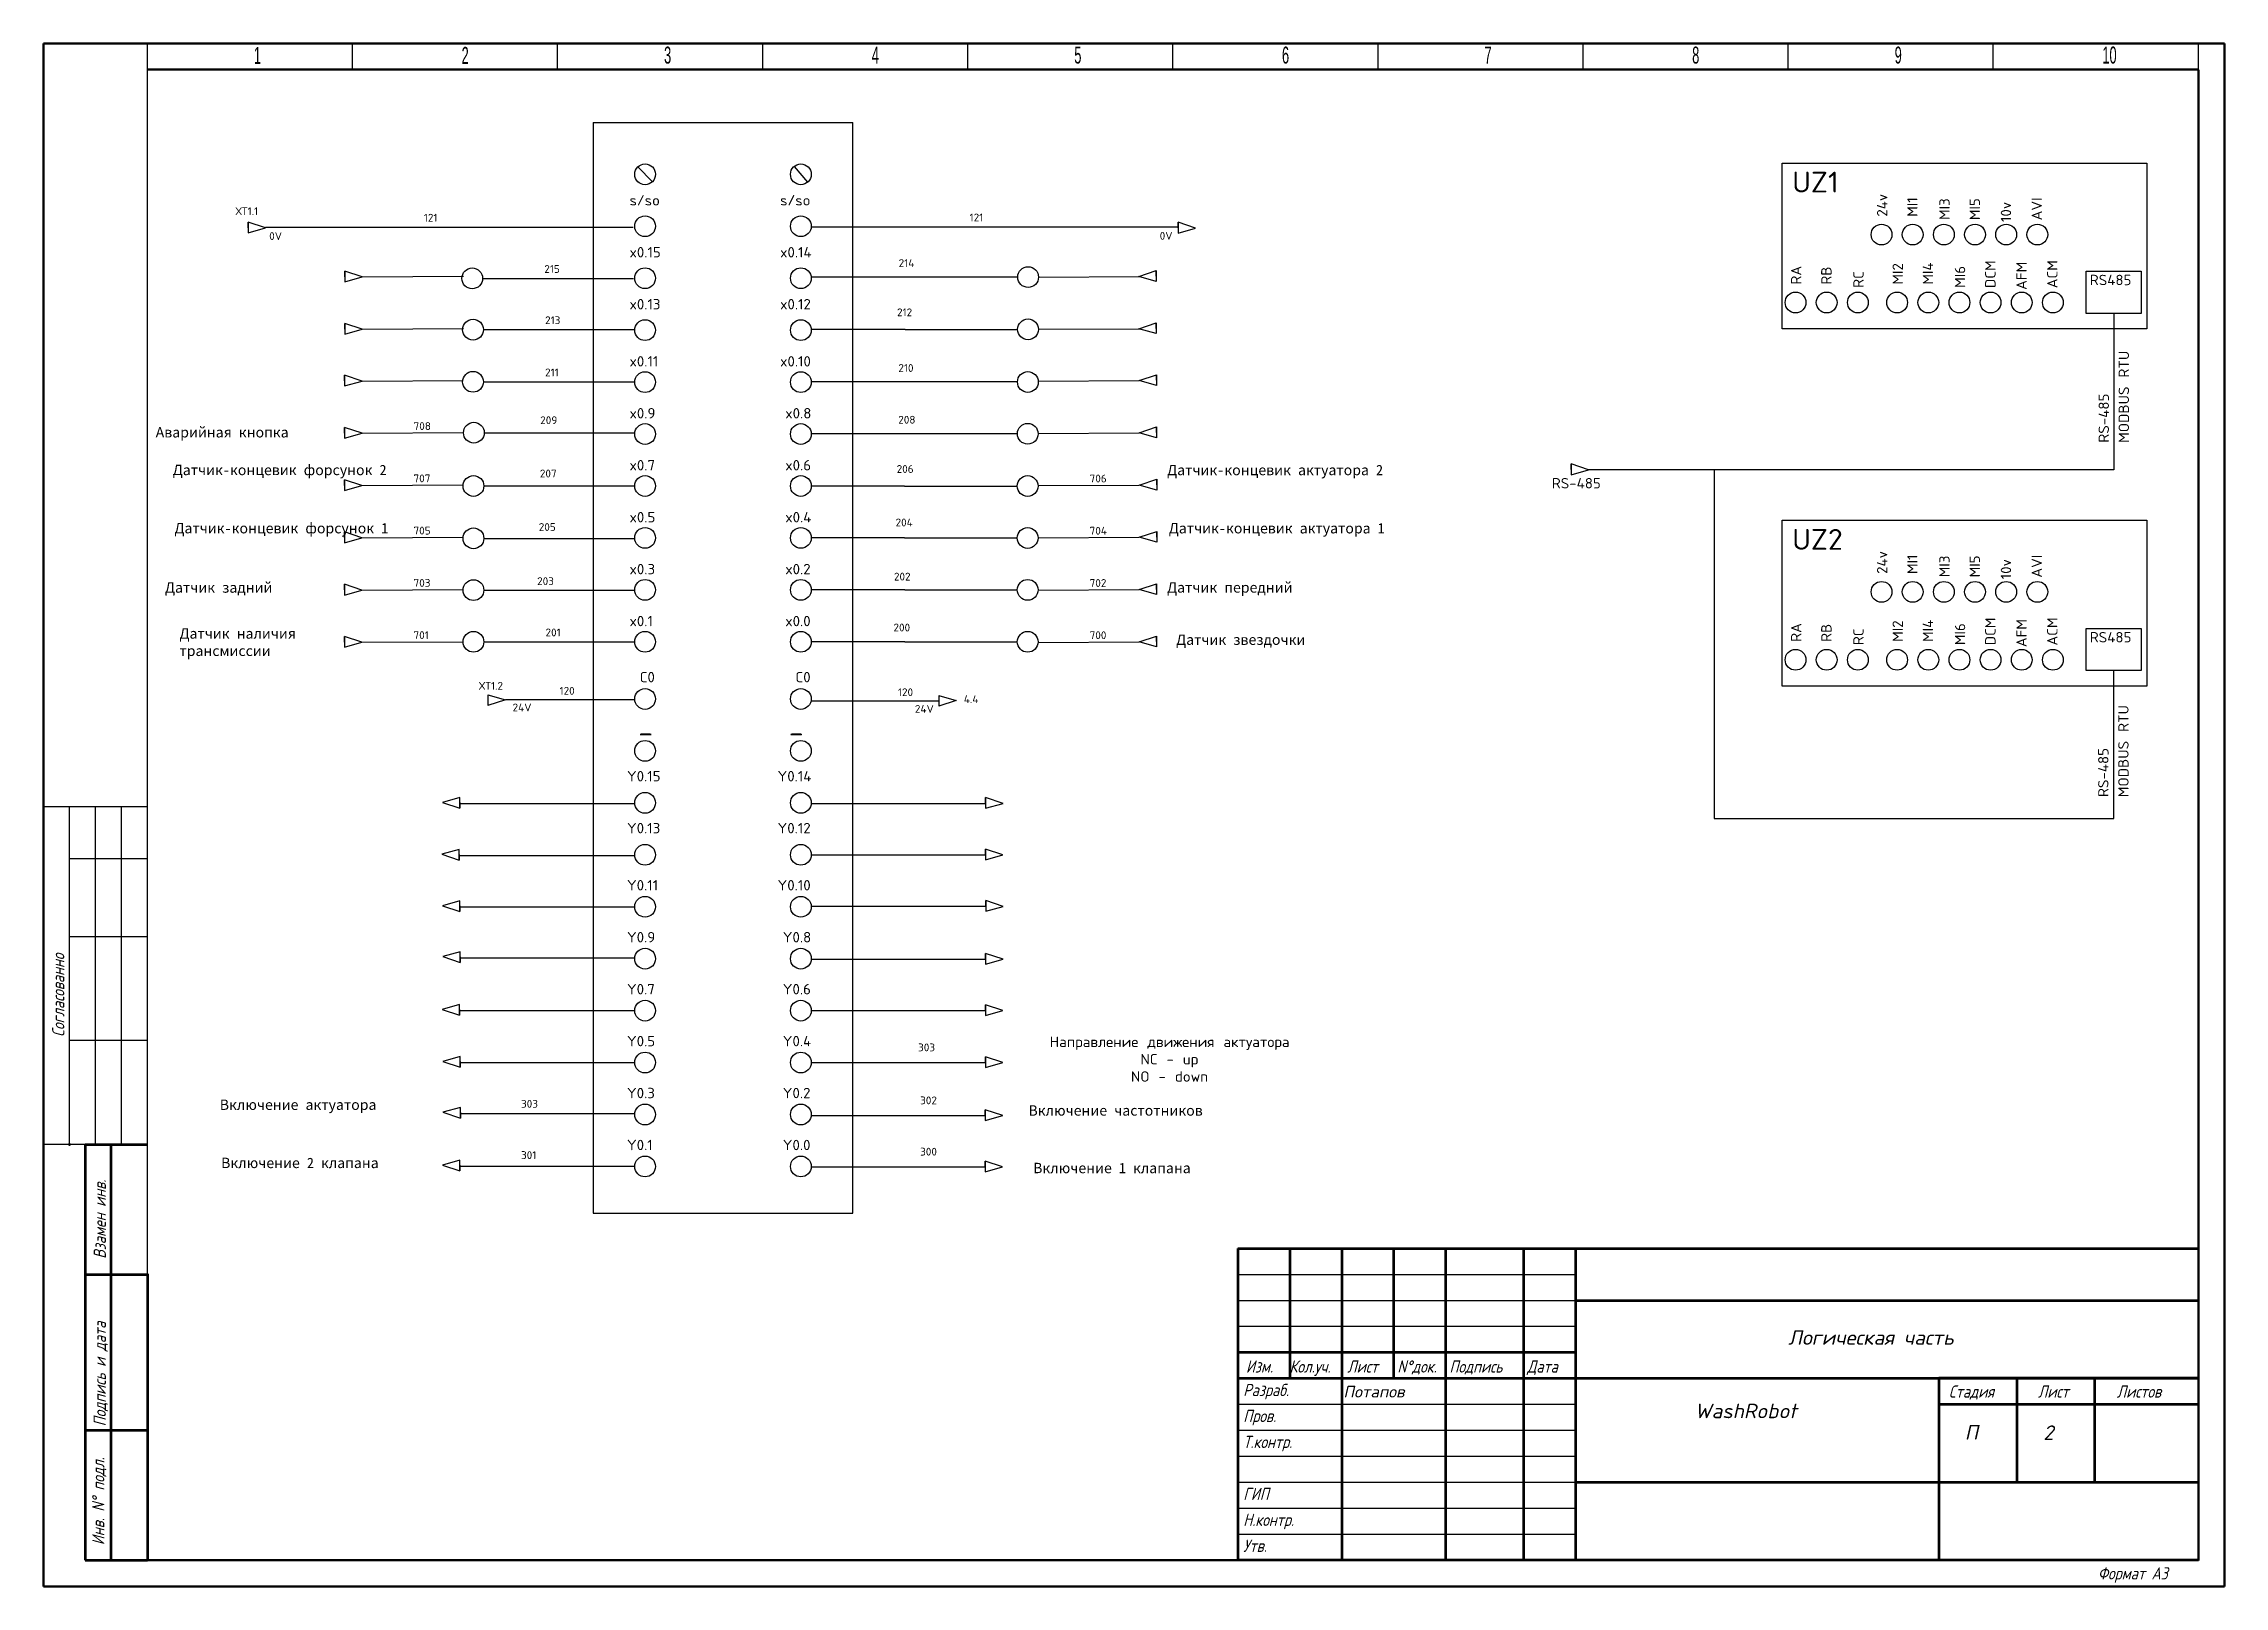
# Model space of a CAD drawing. Header units: millimetres. Extents: x 0 to 1371, y 0 to 812.
# Drawn here: x 950.8 to 1370.8, y 0 to 297 of the extents above; entities that cross this region are included whole.
import ezdxf
from ezdxf.enums import TextEntityAlignment as Align

# ---------------------------------------------------------------- set-up
doc = ezdxf.new("R2010")
doc.units = ezdxf.units.MM
doc.linetypes.add('Caddy_Solid', pattern=[0])
for name, color, linetype in [('TITLE', 7, 'Continuous'), ('WIRES', 7, 'Continuous'), ('ПРОВОДА', 7, 'Continuous')]:
    doc.layers.add(name, color=color, linetype=linetype)
doc.layers.add('TOLSTAYA', color=7, linetype='Continuous', lineweight=30)
doc.layers.add('Штамп', color=7, linetype='Continuous', lineweight=20)
doc.styles.add('Caddy_Vectorfont1p', font='arial.ttf', dxfattribs={"width": 0.9})
doc.styles.add('RUS', font='simplex.shx', dxfattribs={"width": 0.8, "oblique": 15})
doc.styles.add('SIMPLEX', font='simplex')
doc.styles.add('WD', font='txt.shx')

msp = doc.modelspace()

# ---------------------------------------------------------------- texts
at = {"attachment_point": 1, "style": 'WD'}
for s, width, gutter_width, insert, char_height in [('UZ1', 9.8734462, 20, (1287.57703, 272.34116), 4), ('ХТ1.1', 7.9169472, 12.5, (987.78018, 265.49652), 1.5), ('RS485', 10.1680617, 20, (1344.88353, 252.50003), 2), ('UZ2', 9.8734462, 20, (1287.57703, 203.56197), 4), ('RS485', 10.1680617, 20, (1344.88353, 183.72083), 2), ('ХТ1.2', 7.9169472, 12.5, (1034.65309, 174.1176), 1.5), ('120', 15, 20, (1050.17552, 173.15527), 1.5), ('120', 15, 20, (1115.34498, 172.88196), 1.5), ('4.4', 7.9169472, 12.5, (1128.03766, 171.56707), 1.5), ('\\pxqc;Направление движения актуатора\\PNC - up\\PNO - down', 59.3363996, 20, (1137.99148, 105.82261), 2)]:
    msp.add_mtext_dynamic_manual_height_columns(s, width=width, gutter_width=gutter_width, heights=[0], dxfattribs=dict(at, insert=insert, char_height=char_height))
at = {"color": 5, "char_height": 1.5, "attachment_point": 1, "style": 'WD'}
for insert in [(994.25731, 260.70193), (1165.76138, 260.74358)]:
    msp.add_mtext_dynamic_manual_height_columns('0V', width=15, gutter_width=20, heights=[0], dxfattribs=dict(at, insert=insert))
at = {"color": 0, "char_height": 1.5, "attachment_point": 1, "style": 'WD'}
for insert in [(1024.0385, 264.2381), (1129.14613, 264.27975)]:
    msp.add_mtext_dynamic_manual_height_columns('121', width=15, gutter_width=20, heights=[0], dxfattribs=dict(at, insert=insert))
at = {"color": 1, "char_height": 1.5, "attachment_point": 1, "style": 'WD'}
for insert in [(1041.12905, 169.94786), (1118.61201, 169.67456)]:
    msp.add_mtext_dynamic_manual_height_columns('24V', width=15, gutter_width=20, heights=[0], dxfattribs=dict(at, insert=insert))
at = {"layer": 'ПРОВОДА', "attachment_point": 1, "style": 'WD'}
for s, width, insert, char_height in [('s/so', 14, (1063.65264, 267.84058), 2), ('s/so', 14, (1092.65263, 267.84058), 2), ('x0.15', 14, (1063.65263, 257.84058), 2), ('x0.14', 14, (1092.65264, 257.84058), 2), ('215', 21.0708756, (1047.23715, 254.36486), 1.5), ('214', 21.0708756, (1115.48098, 255.50425), 1.5), ('x0.13', 14, (1063.65264, 247.84058), 2), ('x0.12', 14, (1092.65263, 247.84058), 2), ('213', 21.0708756, (1047.38915, 244.49402), 1.5), ('212', 21.0708756, (1115.17206, 246.02332), 1.5), ('x0.11', 14, (1063.65263, 236.84058), 2), ('x0.10', 14, (1092.65263, 236.84058), 2), ('210', 21.0708756, (1115.43021, 235.30394), 1.5), ('211', 21.0708756, (1047.38895, 234.45359), 1.5), ('x0.9', 14, (1063.65263, 226.84058), 2), ('x0.8', 14, (1093.65263, 226.84058), 2), ('708', 21.0708756, (1022.06147, 224.12566), 1.5), ('209', 21.0708756, (1046.45523, 225.24668), 1.5), ('208', 21.0708756, (1115.40849, 225.34451), 1.5), ('207', 21.0708756, (1046.38304, 214.99073), 1.5), ('x0.7', 14, (1063.65263, 216.84058), 2), ('x0.6', 14, (1093.65263, 216.84058), 2), ('206', 21.0708756, (1115.09956, 215.86359), 1.5), ('707', 21.0708756, (1022.04927, 214.05641), 1.5), ('706', 21.0708756, (1152.26124, 214.03565), 1.5), ('x0.5', 14, (1063.65263, 206.84058), 2), ('x0.4', 14, (1093.65263, 206.84058), 2), ('705', 21.0708756, (1022.04665, 203.99734), 1.5), ('205', 21.0708756, (1046.1748, 204.69227), 1.5), ('204', 21.0708756, (1114.89132, 205.56513), 1.5), ('704', 21.0708756, (1152.25861, 203.97658), 1.5), ('703', 21.0708756, (1022.05397, 193.93556), 1.5), ('203', 21.0708756, (1045.85965, 194.26953), 1.5), ('x0.3', 14, (1063.65263, 196.84058), 2), ('x0.2', 14, (1093.65263, 196.84058), 2), ('202', 21.0708756, (1114.57618, 195.14238), 1.5), ('702', 21.0708756, (1152.26593, 193.9148), 1.5), ('x0.1', 14, (1063.65263, 186.84058), 2), ('x0.0', 14, (1093.65263, 186.84058), 2), ('200', 21.0708756, (1114.48462, 185.34031), 1.5), ('701', 21.0708756, (1022.05135, 183.87648), 1.5), ('201', 21.0708756, (1047.47606, 184.399), 1.5), ('700', 21.0708756, (1152.26331, 183.85572), 1.5), ('C0', 14, (1065.61159, 176.04309), 2), ('C0', 14, (1095.61159, 176.04309), 2), ('-', 14, (1065.34543, 166.41488), 4), ('-', 14, (1094.34543, 166.41488), 4), ('Y0.15', 14, (1063.16011, 156.97417), 2), ('Y0.14', 14, (1092.16011, 156.97417), 2), ('Y0.13', 14, (1063.16011, 146.97417), 2), ('Y0.12', 14, (1092.16011, 146.97417), 2), ('Y0.11', 14, (1063.16011, 135.97417), 2), ('Y0.10', 14, (1092.16011, 135.97417), 2), ('Y0.9', 14, (1063.16011, 125.97417), 2), ('Y0.8', 14, (1093.16011, 125.97417), 2), ('Y0.7', 14, (1063.16011, 115.97417), 2), ('Y0.6', 14, (1093.16011, 115.97417), 2), ('Y0.5', 14, (1063.16011, 105.97417), 2), ('Y0.4', 14, (1093.16011, 105.97417), 2), ('303', 21.0708756, (1119.224, 104.51155), 1.5), ('303', 21.0708756, (1042.7543, 93.65383), 1.5), ('Y0.3', 14, (1063.16011, 95.97417), 2), ('Y0.2', 14, (1093.16011, 95.97417), 2), ('302', 21.0708756, (1119.62086, 94.31223), 1.5), ('Y0.1', 14, (1063.16011, 85.97417), 2), ('Y0.0', 14, (1093.16011, 85.97417), 2), ('300', 21.0708756, (1119.62086, 84.43633), 1.5), ('301', 21.0708756, (1042.7543, 83.77794), 1.5)]:
    msp.add_mtext_dynamic_manual_height_columns(s, width=width, gutter_width=20, heights=[0], dxfattribs=dict(at, insert=insert, char_height=char_height))
at = {"layer": 'ПРОВОДА', "char_height": 2, "attachment_point": 1, "rotation": 90, "style": 'WD'}
for s, insert in [('24v', (1303.90261, 263.68741)), ('MI1', (1309.72134, 263.67108)), ('MI3', (1315.89632, 263.05133)), ('MI5', (1321.73655, 263.02492)), ('10v', (1327.74558, 262.66016)), ('AVI', (1333.67378, 262.9711)), ('RA', (1287.33667, 250.6164)), ('RB', (1293.1554, 250.60007)), ('RC', (1299.33038, 249.98032)), ('MI2', (1306.90261, 250.6164)), ('MI4', (1312.72134, 250.60007)), ('MI6', (1318.89632, 249.98032)), ('DCM', (1324.73655, 249.95391)), ('AFM', (1330.74558, 249.58915)), ('ACM', (1336.67378, 249.90009)), ('24v', (1303.90261, 194.90822)), ('MI1', (1309.72134, 194.89189)), ('MI3', (1315.89632, 194.27214)), ('MI5', (1321.73655, 194.24572)), ('10v', (1327.74558, 193.88097)), ('AVI', (1333.67378, 194.1919)), ('RA', (1287.33667, 181.83721)), ('RB', (1293.1554, 181.82088)), ('MI2', (1306.90261, 181.83721)), ('MI4', (1312.72134, 181.82088)), ('MI6', (1318.89632, 181.20113)), ('DCM', (1324.73655, 181.17471)), ('AFM', (1330.74558, 180.80996)), ('ACM', (1336.67378, 181.12089)), ('RC', (1299.33038, 181.20113))]:
    msp.add_mtext_dynamic_manual_height_columns(s, width=4.8010521, gutter_width=20, heights=[0], dxfattribs=dict(at, insert=insert))
at = {"layer": 'ПРОВОДА', "color": 1, "char_height": 2, "attachment_point": 1, "rotation": 90, "style": 'WD'}
for s, insert in [('MODBUS RTU', (1350.44929, 220.15213)), ('RS-485', (1346.58252, 220.17877)), ('MODBUS RTU', (1350.36615, 151.9324)), ('RS-485', (1346.49938, 151.95904))]:
    msp.add_mtext_dynamic_manual_height_columns(s, width=20.4630723, gutter_width=20, heights=[5.75255], dxfattribs=dict(at, insert=insert))
at = {"layer": 'ПРОВОДА', "char_height": 2, "attachment_point": 1}
for s, width, heights, insert in [('Аварийная кнопка', 41.1192931, [2.58571], (972.39344, 223.18246)), ('Датчик-концевик форсунок 2', 41.1192931, [6.0223], (975.68424, 215.92484)), ('Датчик-концевик актуатора 2', 41.1192931, [6.0223], (1167.18984, 215.91517)), ('Датчик-концевик форсунок 1', 41.1192931, [6.0223], (976.00653, 204.71807)), ('Датчик-концевик актуатора 1', 41.1192931, [6.0223], (1167.51213, 204.7084)), ('Датчик задний', 41.1192931, [2.58571], (974.18282, 193.29536)), ('Датчик передний', 41.1192931, [2.58571], (1167.18277, 193.3058)), ('Датчик наличия трансмиссии', 29.1902074, [6.00785], (976.97625, 184.44457)), ('Датчик звездочки', 41.1192931, [2.58571], (1168.92051, 183.25345)), ('Включение актуатора', 33.7834514, [7.18672], (984.73498, 93.72582)), ('Включение частотников', 41.1192931, [2.58571], (1140.48464, 92.61758)), ('Включение 2 клапана', 41.1192931, [2.58571], (984.99456, 82.52222)), ('Включение 1 клапана', 41.1192931, [2.58571], (1141.38587, 81.54264))]:
    msp.add_mtext_dynamic_manual_height_columns(s, width=width, gutter_width=20, heights=heights, dxfattribs=dict(at, insert=insert))
at = {"layer": 'ПРОВОДА', "color": 1, "insert": (1241.27797, 213.36767), "char_height": 2, "attachment_point": 1, "style": 'WD'}
msp.add_mtext_dynamic_manual_height_columns('RS-485', width=12.9599069, gutter_width=20, heights=[2.99285], dxfattribs=at)

# ---------------------------------------------------------------- blocks, each defined once
blk = doc.blocks.new('Shtamp_Z')
at = {"color": 16, "linetype": 'Caddy_Solid', "lineweight": 50, "true_color": 0x800000}
for p, q in [((400, 291.94), (-20, 291.94)), ((-20, 291.94), (-20, -5.06)), ((400, -5.06), (400, 291.94)), ((-20, -5.06), (400, -5.06))]:
    blk.add_line(p, q, dxfattribs=at)
at = {"linetype": 'Caddy_Solid', "lineweight": 25}
for p, q in [((0, 286.94), (0, 291.94)), ((39.5, 286.94), (39.5, 291.94)), ((79, 286.94), (79, 291.94)), ((118.5, 286.94), (118.5, 291.94)), ((158, 286.94), (158, 291.94)), ((197.5, 286.94), (197.5, 291.94)), ((237, 286.94), (237, 291.94)), ((276.5, 286.94), (276.5, 291.94)), ((316, 286.94), (316, 291.94)), ((355.5, 286.94), (355.5, 291.94)), ((395, 286.94), (395, 291.94))]:
    blk.add_line(p, q, dxfattribs=at)
at = {"linetype": 'Caddy_Solid'}
blk.add_line((0, 0), (0, 287), dxfattribs=at)
blk.add_line((0, 0), (0, 287), dxfattribs=at)
at = {"linetype": 'Caddy_Solid', "lineweight": 50}
for p, q in [((0, 286.94), (395, 286.94)), ((395, 286.88), (395, -0.06)), ((395, 0), (-12, 0))]:
    blk.add_line(p, q, dxfattribs=at)
at = {"layer": 'TOLSTAYA', "color": 5, "lineweight": 25, "ltscale": 10}
for p, q in [((0, 145), (-20, 145)), ((-15, 80), (-15, 145)), ((-10, 80), (-10, 145)), ((-5, 80), (-5, 145)), ((0, 135), (-15, 135)), ((0, 120), (-15, 120)), ((0, 100), (-15, 100)), ((0, 80), (-20, 80)), ((210, 55), (275, 55)), ((210, 50), (275, 50)), ((210, 45), (275, 45)), ((210, 30), (275, 30)), ((210, 25), (275, 25)), ((210, 20), (275, 20)), ((210, 15), (275, 15)), ((210, 10), (275, 10)), ((210, 5), (275, 5))]:
    blk.add_line(p, q, dxfattribs=at)
at = {"layer": 'Штамп', "color": 7, "linetype": 'ByBlock', "lineweight": 53, "ltscale": 3}
for p, q in [((-12, 80), (-12, 0)), ((-12, 80), (0, 80)), ((-12, 80), (0, 80)), ((-7, 0), (-7, 80)), ((210, 60), (395, 60)), ((210, 60), (210, 0)), ((220, 60), (220, 35)), ((230, 60), (230, 0)), ((240, 60), (240, 35)), ((250, 60), (250, 0)), ((265, 60), (265, 0)), ((275, 60), (275, 0)), ((-12, 55), (0, 55)), ((0, 55.12), (0, 0)), ((0, 55.12), (0, 0)), ((0, 55.12), (0, 0)), ((210, 55.12), (210, 0)), ((210, 55.12), (210, 0)), ((275, 50), (395, 50)), ((210, 40), (275, 40)), ((210, 35), (395, 35)), ((395, 35), (345, 35)), ((345, 35), (345, 0)), ((360, 35), (360, 15)), ((375, 35), (375, 15)), ((345, 30), (395, 30)), ((-12, 25), (0, 25)), ((275, 15), (395, 15)), ((-12, 0), (0, 0)), ((395, 0), (210, 0))]:
    blk.add_line(p, q, dxfattribs=at)
at = {"layer": 'Штамп', "color": 7, "linetype": 'ByBlock', "lineweight": 30, "ltscale": 3}
blk.add_line((210, 0), (395, 0), dxfattribs=at)
blk.add_line((210, 0), (395, 0), dxfattribs=at)
at = {"layer": 'Штамп', "color": 7, "linetype": 'ByBlock', "lineweight": 53, "ltscale": 3}
for p in [(-15, 80), (-10, 80), (-5, 80)]:
    blk.add_point(p, dxfattribs=at)
at = {"lineweight": 60, "style": 'Caddy_Vectorfont1p', "width": 0.54}
for s, height, p in [('1', 3.27, (20.5, 288.04)), ('2', 3.27, (60.5, 288.04)), ('3', 3.27, (99.5, 288.1)), ('4', 3.27, (139.5, 288.1)), ('5', 3.27, (178.5, 288.1)), ('6', 3.27, (218.5, 288.1)), ('7', 3.27, (257.5, 288.1)), ('8', 3.27, (297.5, 288.1)), ('9', 3.27, (336.5, 288.1)), ('10', 3.275, (376.5, 288.1))]:
    blk.add_text(s, height=height, dxfattribs=at).set_placement(p)
at = {"layer": 'TITLE', "color": 1, "style": 'SIMPLEX', "oblique": 13}
for tag, p, height in [('NЛИСТА', (380.93, 279.8), 2.8), ('ШИФР', (293.29, 53.24), 4), ('РАЗРАБОТАЛ', (230.34, 31.31), 2.24), ('ДАТА', (265.8, 31.15), 2.24), ('ПРОВЕРИЛ', (230.07, 26.04), 2.24), ('СТАДИЯ', (348.09, 23.19), 2.8), ('ЛИСТОВ', (377.21, 23.34), 2.8), ('Т.КОНТР', (230.3, 21.01), 2.24), ('ГИП', (230.3, 11.01), 2.24), ('Н.КОНТР', (230.3, 6.01), 2.24), ('УТВЕРДИЛ', (230.3, 0.89), 2.24)]:
    blk.add_attdef(tag, p, '', height=height, dxfattribs=at)
for tag, height, p in [('СХЕМА', 4, (376.74, 53.27)), ('ОБЪЕКТ1', 2.8, (294.36, 44.75)), ('ОБЪЕКТ2', 2.8, (294.36, 38.56)), ('СООРУЖЕНИЕ', 2.8, (307.84, 27.31)), ('ВИД', 2.8, (307.63, 20.02)), ('НАИМЕНОВАНИЕ_ЛИСТА1', 2.8, (303.56, 8.98)), ('ПРЕДПРИЯТИЕ', 2.8, (369.32, 6.7)), ('НАИМЕНОВАНИЕ_ЛИСТА2', 2.8, (304.04, 2.53))]:
    blk.add_attdef(tag, text='', height=height, dxfattribs=at).set_placement(p, align=Align.CENTER)
blk.add_attdef('ЛИСТ', text='', height=2.8, dxfattribs=at).set_placement((371.57, 23.13), align=Align.RIGHT)
at = {"layer": 'TITLE', "color": 1, "style": 'SIMPLEX'}
blk.add_attdef('CAD#', (-17.78, 7.12), '', height=1.25, rotation=90, dxfattribs=at)
at = {"layer": 'Штамп', "color": 7, "linetype": 'ByBlock', "lineweight": 30, "ltscale": 3, "style": 'RUS', "oblique": 15, "width": 0.8}
for s, p in [('Согласованно', (-16, 100.73)), ('Взамен инв.', (-8, 58)), ('Подпись и дата', (-8, 25.73)), ('Инв. N%%D подл.', (-8.3, 2.87))]:
    blk.add_text(s, height=2.3563, rotation=90, dxfattribs=at).set_placement(p)
for s, p in [('Изм.', (211.56, 36.09)), ('Кол.уч.', (219.96, 36.09)), ('Лист', (231.08, 36.09)), ('N%%Dдок.', (240.73, 36.09)), ('Подпись', (250.75, 36.09)), ('Дата', (265.71, 36.09)), ('Разраб.', (211.04, 31.57)), ('Стадия', (346.94, 31.27)), ('Лист', (364.1, 31.27)), ('Листов', (379.28, 31.27)), ('Пров.', (211.04, 26.57)), ('Т.контр.', (211.04, 21.57)), ('ГИП', (211.04, 11.57)), ('Н.контр.', (211.04, 6.57)), ('Утв.', (211.04, 1.57)), ('Формат А3', (375.65, -3.73))]:
    blk.add_text(s, height=2.356, dxfattribs=at).set_placement(p)

# ---------------------------------------------------------------- linework, layer by layer
for p, q in [((990.17904, 261.56336), (990.17904, 262.64918)), ((990.17904, 262.64918), (990.17904, 260.57738)), ((993.54274, 261.53041), (990.17904, 262.64918)), ((990.17904, 260.57738), (993.54274, 261.53041)), ((1169.3057, 261.51265), (1169.3057, 262.59847)), ((1169.3057, 262.59847), (1169.3057, 260.52667)), ((1172.6694, 261.4797), (1169.3057, 262.59847)), ((1169.3057, 260.52667), (1172.6694, 261.4797)), ((1008.83122, 252.12102), (1008.83122, 253.20685)), ((1008.83122, 253.20685), (1008.83122, 251.13505)), ((1012.19492, 252.08807), (1008.83122, 253.20685)), ((1008.83122, 251.13505), (1012.19492, 252.08807)), ((1161.74298, 252.18553), (1165.10668, 253.30431)), ((1165.10668, 251.2325), (1161.74298, 252.18553)), ((1165.10668, 252.21848), (1165.10668, 253.30431)), ((1165.10668, 253.30431), (1165.10668, 251.2325)), ((1349.49714, 245.07366), (1349.49714, 214.95917)), ((1008.8286, 242.06195), (1008.8286, 243.14777)), ((1008.8286, 243.14777), (1008.8286, 241.07597)), ((1012.1923, 242.029), (1008.8286, 243.14777)), ((1008.8286, 241.07597), (1012.1923, 242.029)), ((1161.7456, 242.12646), (1165.1093, 243.24523)), ((1165.1093, 241.17343), (1161.7456, 242.12646)), ((1165.1093, 242.1594), (1165.1093, 243.24523)), ((1165.1093, 243.24523), (1165.1093, 241.17343)), ((1008.77359, 232.08433), (1008.77359, 233.17015)), ((1008.77359, 233.17015), (1008.77359, 231.09835)), ((1012.13729, 232.05138), (1008.77359, 233.17015)), ((1008.77359, 231.09835), (1012.13729, 232.05138)), ((1161.80061, 232.14884), (1165.16431, 233.26761)), ((1165.16431, 231.19581), (1161.80061, 232.14884)), ((1165.16431, 232.18179), (1165.16431, 233.26761)), ((1165.16431, 233.26761), (1165.16431, 231.19581)), ((1008.77096, 222.02525), (1008.77096, 223.11108)), ((1008.77096, 223.11108), (1008.77096, 221.03928)), ((1012.13466, 221.99231), (1008.77096, 223.11108)), ((1161.80323, 222.08976), (1165.16693, 223.20854)), ((1165.16693, 222.12271), (1165.16693, 223.20854)), ((1165.16693, 223.20854), (1165.16693, 221.13673)), ((1008.77096, 221.03928), (1012.13466, 221.99231)), ((1165.16693, 221.13673), (1161.80323, 222.08976)), ((1272.53565, 214.95917), (1248.36603, 214.95917)), ((1349.49714, 214.95917), (1272.53565, 214.95917)), ((1272.53565, 214.95917), (1272.53565, 147.84735)), ((1008.75876, 211.956), (1008.75876, 213.04182)), ((1008.75876, 213.04182), (1008.75876, 210.97002)), ((1012.12246, 211.92305), (1008.75876, 213.04182)), ((1008.75876, 210.97002), (1012.12246, 211.92305)), ((1161.81543, 212.02051), (1165.17913, 213.13928)), ((1165.17913, 211.06748), (1161.81543, 212.02051)), ((1165.17913, 212.05346), (1165.17913, 213.13928)), ((1165.17913, 213.13928), (1165.17913, 211.06748)), ((1008.75614, 201.89692), (1008.75614, 202.98275)), ((1008.75614, 202.98275), (1008.75614, 200.91095)), ((1012.11984, 201.86398), (1008.75614, 202.98275)), ((1008.75614, 200.91095), (1012.11984, 201.86398)), ((1161.81806, 201.96143), (1165.18176, 203.08021)), ((1165.18176, 201.00841), (1161.81806, 201.96143)), ((1165.18176, 201.99438), (1165.18176, 203.08021)), ((1165.18176, 203.08021), (1165.18176, 201.00841)), ((1008.76346, 191.83514), (1008.76346, 192.92097)), ((1008.76346, 192.92097), (1008.76346, 190.84917)), ((1012.12716, 191.8022), (1008.76346, 192.92097)), ((1008.76346, 190.84917), (1012.12716, 191.8022)), ((1161.81074, 191.89965), (1165.17444, 193.01843)), ((1165.17444, 190.94662), (1161.81074, 191.89965)), ((1165.17444, 191.9326), (1165.17444, 193.01843)), ((1165.17444, 193.01843), (1165.17444, 190.94662)), ((1008.76084, 181.77607), (1008.76084, 182.86189)), ((1008.76084, 182.86189), (1008.76084, 180.79009)), ((1012.12454, 181.74312), (1008.76084, 182.86189)), ((1008.76084, 180.79009), (1012.12454, 181.74312)), ((1161.81336, 181.84058), (1165.17706, 182.95935)), ((1165.17706, 180.88755), (1161.81336, 181.84058)), ((1165.17706, 181.87353), (1165.17706, 182.95935)), ((1165.17706, 182.95935), (1165.17706, 180.88755)), ((1349.49714, 147.84735), (1349.49714, 176.29446)), ((1036.3938, 171.64943), (1039.7575, 170.6964)), ((1039.7575, 170.6964), (1036.3938, 169.57762)), ((1123.2235, 171.50285), (1126.5872, 170.54982)), ((1126.5872, 170.54982), (1123.2235, 169.43105)), ((1030.96766, 151.88956), (1027.60396, 150.93653)), ((1030.96766, 149.81776), (1030.96766, 151.88956)), ((1132.23244, 150.77052), (1132.23244, 151.85634)), ((1132.23244, 151.85634), (1132.23244, 149.78454)), ((1135.59614, 150.73757), (1132.23244, 151.85634)), ((1027.60396, 150.93653), (1030.96766, 149.81776)), ((1030.96766, 150.90358), (1030.96766, 149.81776)), ((1132.23244, 149.78454), (1135.59614, 150.73757)), ((1272.53565, 147.84735), (1349.49714, 147.84735)), ((1030.87283, 141.88653), (1027.50913, 140.9335)), ((1027.50913, 140.9335), (1030.87283, 139.81473)), ((1030.87283, 139.81473), (1030.87283, 141.88653)), ((1030.87283, 140.90056), (1030.87283, 139.81473)), ((1132.19503, 140.86046), (1132.19503, 141.94629)), ((1132.19503, 141.94629), (1132.19503, 139.87449)), ((1135.55873, 140.82752), (1132.19503, 141.94629)), ((1132.19503, 139.87449), (1135.55873, 140.82752)), ((1030.99881, 131.98793), (1027.63511, 131.0349)), ((1027.63511, 131.0349), (1030.99881, 129.91612)), ((1030.99881, 129.91612), (1030.99881, 131.98793)), ((1030.99881, 131.00195), (1030.99881, 129.91612)), ((1132.2662, 130.94346), (1132.2662, 132.02928)), ((1132.2662, 132.02928), (1132.2662, 129.95748)), ((1135.6299, 130.91051), (1132.2662, 132.02928)), ((1132.2662, 129.95748), (1135.6299, 130.91051)), ((1031.05199, 122.1821), (1027.68829, 121.22907)), ((1031.05199, 120.1103), (1031.05199, 122.1821)), ((1132.2257, 120.75884), (1132.2257, 121.84467)), ((1132.2257, 121.84467), (1132.2257, 119.77287)), ((1135.5894, 120.7259), (1132.2257, 121.84467)), ((1027.68829, 121.22907), (1031.05199, 120.1103)), ((1031.05199, 121.19612), (1031.05199, 120.1103)), ((1132.2257, 119.77287), (1135.5894, 120.7259)), ((1030.94075, 112.01456), (1027.57705, 111.06153)), ((1027.57705, 111.06153), (1030.94075, 109.94275)), ((1030.94075, 109.94275), (1030.94075, 112.01456)), ((1030.94075, 111.02858), (1030.94075, 109.94275)), ((1132.20206, 110.86584), (1132.20206, 111.95166)), ((1132.20206, 111.95166), (1132.20206, 109.87986)), ((1135.56576, 110.83289), (1132.20206, 111.95166)), ((1132.20206, 109.87986), (1135.56576, 110.83289)), ((1031.04156, 102.02038), (1027.67786, 101.06735)), ((1027.67786, 101.06735), (1031.04156, 99.94857)), ((1031.04156, 99.94857), (1031.04156, 102.02038)), ((1031.04156, 101.0344), (1031.04156, 99.94857)), ((1132.20206, 100.86584), (1132.20206, 101.95166)), ((1132.20206, 101.95166), (1132.20206, 99.87986)), ((1135.56576, 100.83289), (1132.20206, 101.95166)), ((1132.20206, 99.87986), (1135.56576, 100.83289)), ((1031.09473, 92.21455), (1027.73103, 91.26152)), ((1027.73103, 91.26152), (1031.09473, 90.14275)), ((1031.09473, 90.14275), (1031.09473, 92.21455)), ((1031.09473, 91.22857), (1031.09473, 90.14275)), ((1132.16156, 90.68122), (1132.16156, 91.76705)), ((1132.16156, 91.76705), (1132.16156, 89.69525)), ((1135.52526, 90.64828), (1132.16156, 91.76705)), ((1132.16156, 89.69525), (1135.52526, 90.64828)), ((1030.9835, 82.04701), (1027.6198, 81.09398)), ((1027.6198, 81.09398), (1030.9835, 79.9752)), ((1030.9835, 79.9752), (1030.9835, 82.04701)), ((1030.9835, 81.06103), (1030.9835, 79.9752)), ((1132.13792, 80.78822), (1132.13792, 81.87404)), ((1132.13792, 81.87404), (1132.13792, 79.80224)), ((1135.50162, 80.75527), (1132.13792, 81.87404)), ((1132.13792, 79.80224), (1135.50162, 80.75527))]:
    msp.add_line(p, q)
at = {"color": 7, "true_color": 0xffffff}
for p, q in [((1245.00233, 214.99212), (1245.00233, 216.07795)), ((1245.00233, 216.07795), (1245.00233, 214.00614)), ((1248.36603, 214.95917), (1245.00233, 216.07795)), ((1245.00233, 214.00614), (1248.36603, 214.95917))]:
    msp.add_line(p, q, dxfattribs=at)
for points in [[(1285.67548, 274.01559), (1355.90718, 274.01559), (1355.90718, 242.09902), (1285.67548, 242.09902)], [(1344.20033, 253.18793), (1354.79395, 253.18793), (1354.79395, 245.07366), (1344.20033, 245.07366)], [(1285.67548, 205.2364), (1355.90718, 205.2364), (1355.90718, 173.31982), (1285.67548, 173.31982)], [(1344.20033, 184.40874), (1354.79395, 184.40874), (1354.79395, 176.29446), (1344.20033, 176.29446)]]:
    msp.add_lwpolyline(points, close=True)
at = {"layer": 'WIRES', "color": 1}
for p, q in [((1039.8569, 170.74026), (1064.45524, 170.74026)), ((1098.62516, 170.46695), (1123.2235, 170.46695))]:
    msp.add_line(p, q, dxfattribs=at)
at = {"layer": 'ПРОВОДА'}
for p, q in [((1056.65264, 281.84058), (1056.65264, 136.84058)), ((1056.65264, 281.84058), (1106.65264, 281.84058)), ((1106.65264, 136.84058), (1106.65264, 281.84058)), ((1065.24954, 273.26582), (1068.05573, 270.41533)), ((1095.35881, 273.3657), (1097.94646, 270.31545)), ((1036.3938, 171.64943), (1036.3938, 169.57762)), ((1036.3938, 171.64943), (1036.3938, 169.57762)), ((1123.2235, 171.50285), (1123.2235, 169.43105)), ((1123.2235, 171.50285), (1123.2235, 169.43105)), ((1056.65264, 136.84058), (1056.65264, 71.84058)), ((1106.65264, 71.84058), (1106.65264, 136.84058)), ((1056.65264, 71.84058), (1106.65264, 71.84058))]:
    msp.add_line(p, q, dxfattribs=at)
at = {"layer": 'ПРОВОДА', "color": 5}
for p, q in [((1064.36837, 261.60584), (993.5625, 261.60584)), ((1169.476, 261.64749), (1098.67013, 261.64749))]:
    msp.add_line(p, q, dxfattribs=at)
at = {"layer": 'ПРОВОДА', "color": 1}
for p, q in [((1012.19492, 252.08807), (1031.67178, 252.20629)), ((1116.733, 252.06077), (1098.733, 252.06077)), ((1138.42037, 252.06077), (1116.733, 252.06077)), ((1142.40688, 252.06731), (1161.88374, 252.18553)), ((1035.36239, 251.80643), (1064.41373, 251.80643)), ((1012.1923, 242.029), (1031.66916, 242.14722)), ((1035.51438, 241.93559), (1064.56573, 241.93559)), ((1116.71697, 241.9901), (1098.71698, 241.9901)), ((1116.71697, 241.9901), (1138.40434, 241.9901)), ((1142.40426, 242.00824), (1161.88112, 242.12646)), ((1012.13729, 232.05138), (1031.61415, 232.1696)), ((1035.51419, 231.89516), (1064.56553, 231.89516)), ((1116.68222, 231.86046), (1098.68222, 231.86046)), ((1138.36959, 231.86046), (1116.68222, 231.86046)), ((1142.34925, 232.03062), (1161.82611, 232.14884)), ((1012.13466, 221.99231), (1031.61152, 222.11052)), ((1035.67348, 222.09652), (1064.72482, 222.09653)), ((1116.6605, 221.90103), (1098.6605, 221.90103)), ((1138.34787, 221.90103), (1116.6605, 221.90103)), ((1142.34663, 221.97155), (1161.82349, 222.08976)), ((1012.12246, 211.92305), (1031.59932, 212.04127)), ((1035.60129, 211.84058), (1064.65263, 211.84058)), ((1116.64448, 211.83037), (1098.64448, 211.83037)), ((1116.64448, 211.83037), (1138.33185, 211.83037)), ((1142.33443, 211.90229), (1161.81129, 212.02051)), ((1012.11984, 201.86398), (1031.5967, 201.98219)), ((1035.60285, 201.76158), (1064.65419, 201.76158)), ((1116.64448, 201.83037), (1098.64448, 201.83037)), ((1116.64448, 201.83037), (1138.33185, 201.83037)), ((1142.3318, 201.84322), (1161.80866, 201.96143)), ((1012.12716, 191.8022), (1031.60402, 191.92041)), ((1035.6018, 191.79526), (1064.65315, 191.79526)), ((1116.65263, 191.84058), (1098.65264, 191.84058)), ((1116.65263, 191.84058), (1138.34, 191.84058)), ((1142.33912, 191.78144), (1161.81598, 191.89965)), ((1012.12454, 181.74312), (1031.6014, 181.86134)), ((1035.60129, 181.84058), (1064.65264, 181.84058)), ((1116.65263, 181.84058), (1098.65263, 181.84058)), ((1116.65263, 181.84058), (1138.34, 181.84058)), ((1142.3365, 181.72236), (1161.81336, 181.84058)), ((1030.97078, 150.70976), (1064.57874, 150.70976)), ((1098.68302, 150.74526), (1132.29098, 150.74526)), ((1030.87594, 140.70673), (1064.4839, 140.70673)), ((1098.64561, 140.8352), (1132.25357, 140.8352)), ((1031.00193, 130.80813), (1064.60989, 130.80813)), ((1098.71677, 130.9182), (1132.32473, 130.9182)), ((1031.0551, 121.0023), (1064.66306, 121.0023)), ((1098.67628, 120.73358), (1132.28424, 120.73358)), ((1030.94387, 110.83476), (1064.55182, 110.83476)), ((1098.65263, 110.84058), (1132.26059, 110.84058)), ((1031.04468, 100.84058), (1064.65263, 100.84058)), ((1098.65263, 100.84058), (1132.26059, 100.84058)), ((1031.09785, 91.03475), (1064.70581, 91.03475)), ((1098.61214, 90.65596), (1132.2201, 90.65596)), ((1030.98661, 80.86721), (1064.59457, 80.86721)), ((1098.58849, 80.76296), (1132.19645, 80.76296))]:
    msp.add_line(p, q, dxfattribs=at)
at = {"layer": 'ПРОВОДА'}
for centre in [(1066.65264, 271.84058), (1096.65263, 271.84058), (1066.65263, 261.84058), (1096.65263, 261.84058), (1304.78643, 260.23488), (1310.78643, 260.23488), (1316.78643, 260.23488), (1322.78643, 260.23488), (1328.78643, 260.23488), (1334.78643, 260.23488), (1033.36239, 251.80643), (1066.65263, 251.84058), (1096.65263, 251.84058), (1140.42037, 252.06077), (1288.22049, 247.16387), (1294.22049, 247.16387), (1300.22049, 247.16387), (1307.78643, 247.16387), (1313.78643, 247.16387), (1319.78643, 247.16387), (1325.78643, 247.16387), (1331.78643, 247.16387), (1337.78643, 247.16387), (1033.51438, 241.93559), (1066.65263, 241.84058), (1096.65263, 241.84058), (1140.40434, 241.9901), (1033.51419, 231.89516), (1066.65263, 231.84058), (1096.65263, 231.84058), (1140.36959, 231.86046), (1033.67348, 222.09652), (1066.65263, 221.84058), (1096.65263, 221.84058), (1140.34787, 221.90103), (1033.60129, 211.84058), (1066.65263, 211.84058), (1096.65263, 211.84058), (1140.33185, 211.83037), (1033.60285, 201.76158), (1066.65263, 201.84058), (1096.65263, 201.84058), (1140.33185, 201.83037), (1033.6018, 191.79526), (1066.65263, 191.84058), (1096.65263, 191.84058), (1140.34, 191.84058), (1304.78643, 191.45569), (1310.78643, 191.45569), (1316.78643, 191.45569), (1322.78643, 191.45569), (1328.78643, 191.45569), (1334.78643, 191.45569), (1033.60129, 181.84058), (1066.65263, 181.84058), (1096.65263, 181.84058), (1140.34, 181.84058), (1288.22049, 178.38468), (1294.22049, 178.38468), (1300.22049, 178.38468), (1307.78643, 178.38468), (1313.78643, 178.38468), (1319.78643, 178.38468), (1325.78643, 178.38468), (1331.78643, 178.38468), (1337.78643, 178.38468), (1066.65264, 170.84058), (1096.65264, 170.84058), (1066.65264, 160.84058), (1096.65263, 160.84058), (1066.65264, 150.84058), (1096.65263, 150.84058), (1066.65264, 140.84058), (1096.65263, 140.84058), (1066.65264, 130.84058), (1096.65263, 130.84058), (1066.65264, 120.84058), (1096.65263, 120.84058), (1066.65263, 110.84058), (1096.65263, 110.84058), (1066.65263, 100.84058), (1096.65263, 100.84058), (1066.65263, 90.84058), (1096.65263, 90.84058), (1066.65263, 80.84058), (1096.65263, 80.84058)]:
    msp.add_circle(centre, 2, dxfattribs=at)

# ---------------------------------------------------------------- block references
ref = msp.add_blockref('Shtamp_Z', (970.8129, 5.06118))
ref.add_attrib('СООРУЖЕНИЕ', 'WashRobot', dxfattribs={"layer": 'TITLE', "color": 1, "height": 2.8, "style": 'SIMPLEX', "oblique": 13}).set_placement((1278.65779, 32.3671), align=Align.CENTER)
ref.add_attrib('РАЗРАБОТАЛ', 'Потапов', (1201.14888, 36.3663), dxfattribs={"layer": 'TITLE', "color": 1, "height": 2.24, "style": 'SIMPLEX', "oblique": 13})
ref.add_attrib('ОБЪЕКТ2', 'Логическая часть', dxfattribs={"layer": 'TITLE', "color": 1, "height": 2.8, "style": 'SIMPLEX', "oblique": 13}).set_placement((1302.74417, 46.51101), align=Align.CENTER)
ref.add_attrib('ЛИСТ', '2', dxfattribs={"layer": 'TITLE', "color": 1, "height": 2.8, "style": 'SIMPLEX', "oblique": 13}).set_placement((1337.93464, 28.1917), align=Align.RIGHT)
ref.add_attrib('СТАДИЯ', 'П', (1320.81175, 28.25207), dxfattribs={"layer": 'TITLE', "color": 1, "height": 2.8, "style": 'SIMPLEX', "oblique": 13})

msp.set_redraw_order([(e.dxf.handle, doc.entitydb.next_handle()) for e in msp.query("TEXT MTEXT ATTDEF DIMENSION ARC_DIMENSION")])  # texts and dimensions are drawn at this point

doc.saveas('drawing.dxf')
